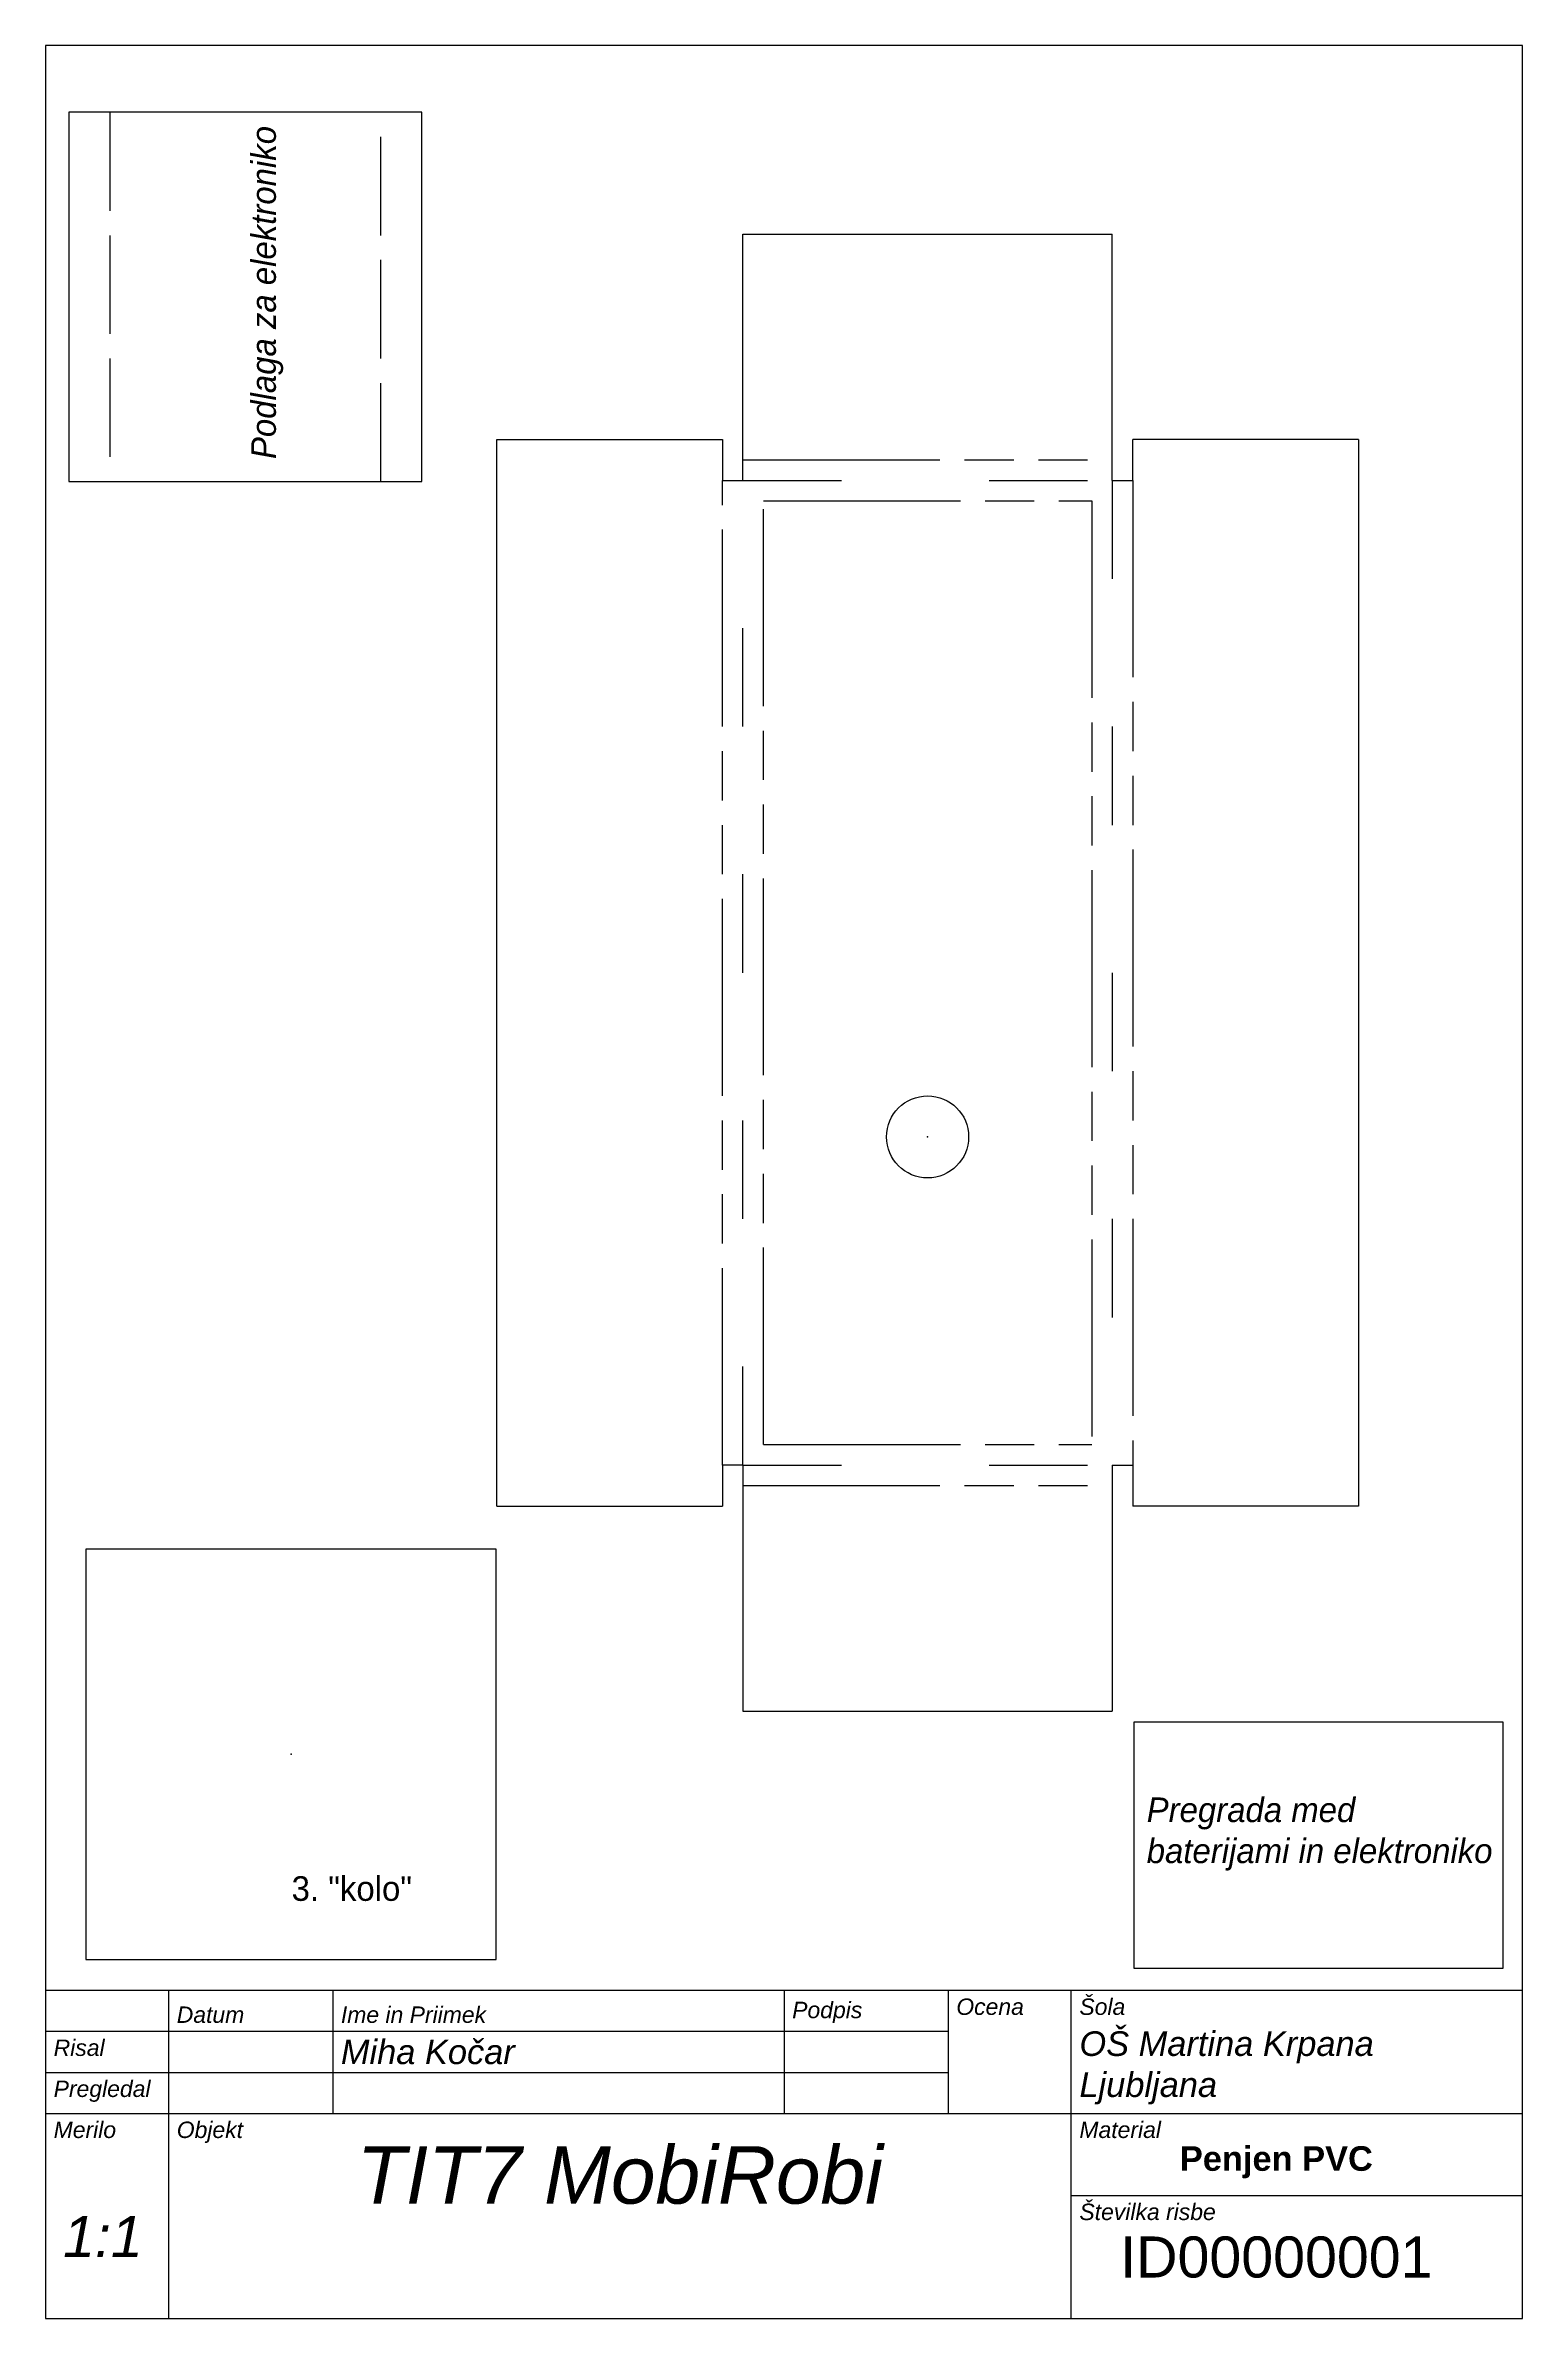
# Model space of a CAD drawing. Header units: millimetres. Extents: x -130 to 350, y -340 to 287.
# Drawn here: x 170 to 350, y 10 to 287 of the extents above; entities that cross this region are included whole.
import ezdxf
from ezdxf.enums import TextEntityAlignment as Align

# ---------------------------------------------------------------- set-up
doc = ezdxf.new("R2010")
doc.units = ezdxf.units.MM
for name, pattern in [('ACAD_ISO02W100', [15, 12, -3]), ('ACAD_ISO03W100', [30, 12, -18]), ('ACAD_ISO09W100', [45, 24, -3, 6, -3, 6, -3])]:
    doc.linetypes.add(name, pattern=pattern)
for name, color, linetype, lineweight, true_color in [('0. Besedilo_noge', 174, 'Continuous', 25, 0x000080), ('kotirne', 4, 'Continuous', 13, 0x00ffff), ('nevidni', 252, 'ACAD_ISO02W100', 25, 0xa0a0a4), ('Obroba_risbe', 252, 'Continuous', 30, 0xa0a0a4), ('Opis_noge', 252, 'Continuous', 25, 0xa0a0a4), ('upogni', 30, 'Continuous', 25, 0xff7f00), ('zagaj', 6, 'Continuous', 25, 0xff00ff)]:
    doc.layers.add(name, color=color, linetype=linetype, lineweight=lineweight, true_color=true_color)
doc.styles.add('textstyle17', font='')
doc.styles.add('textstyle18', font='')
doc.styles.add('textstyle19', font='')
doc.styles.add('textstyle20', font='')
doc.styles.add('textstyle21', font='')
doc.styles.add('textstyle22', font='')
doc.styles.add('textstyle23', font='')
doc.styles.add('textstyle24', font='')
doc.styles.add('textstyle25', font='')
doc.styles.add('textstyle26', font='')
doc.styles.add('textstyle27', font='')
doc.styles.add('textstyle28', font='')
doc.styles.add('textstyle29', font='')
doc.styles.add('textstyle30', font='')
doc.styles.add('textstyle31', font='')
doc.styles.add('textstyle32', font='')
doc.styles.add('textstyle33', font='')
doc.styles.add('textstyle34', font='')
doc.styles.add('textstyle35', font='')
doc.styles.add('textstyle36', font='')
doc.styles.get('textstyle17').set_extended_font_data('Arial', italic=True)
doc.styles.get('textstyle18').set_extended_font_data('Arial', italic=True)
doc.styles.get('textstyle19').set_extended_font_data('Arial', italic=True)
doc.styles.get('textstyle20').set_extended_font_data('Arial', italic=True)
doc.styles.get('textstyle21').set_extended_font_data('Arial', italic=True)
doc.styles.get('textstyle22').set_extended_font_data('Arial', italic=True)
doc.styles.get('textstyle23').set_extended_font_data('Arial', italic=True)
doc.styles.get('textstyle24').set_extended_font_data('Arial', italic=True)
doc.styles.get('textstyle25').set_extended_font_data('Arial', italic=True)
doc.styles.get('textstyle26').set_extended_font_data('Arial', italic=True)
doc.styles.get('textstyle27').set_extended_font_data('Arial', italic=True)
doc.styles.get('textstyle28').set_extended_font_data('Arial', italic=True)
doc.styles.get('textstyle29').set_extended_font_data('Arial', italic=True)
doc.styles.get('textstyle30').set_extended_font_data('Arial', italic=True)
doc.styles.get('textstyle31').set_extended_font_data('Arial', italic=True)
doc.styles.get('textstyle32').set_extended_font_data('Arial', italic=True)
doc.styles.get('textstyle33').set_extended_font_data('Arial', italic=True)
doc.styles.get('textstyle34').set_extended_font_data('osifont', italic=True)
doc.styles.get('textstyle35').set_extended_font_data('osifont')
doc.styles.get('textstyle36').set_extended_font_data('osifont', italic=True)

msp = doc.modelspace()

# ---------------------------------------------------------------- texts
at = {"layer": 'kotirne', "style": 'textstyle34'}
msp.add_text('Podlaga za elektroniko', height=3, rotation=90, dxfattribs=at).set_placement((198.98, 236.6), align=Align.BOTTOM_LEFT)
at = {"layer": 'kotirne', "style": 'textstyle35'}
msp.add_text('3. "kolo"', height=3, dxfattribs=at).set_placement((200, 60), align=Align.BOTTOM_LEFT)
at = {"layer": 'kotirne', "insert": (304.2, 64.59), "char_height": 3, "attachment_point": 7, "style": 'textstyle36'}
msp.add_mtext('Pregrada med\\Pbaterijami in elektroniko', dxfattribs=at)

# ---------------------------------------------------------------- blocks, each defined once
blk = doc.blocks.new('cici_A4P')
at = {"layer": 'Obroba_risbe'}
for p, q in [((20, 287), (20, 10)), ((200, 287), (20, 287)), ((200, 10), (200, 287)), ((20, 50), (200, 50)), ((35, 50), (35, 10)), ((55, 50), (55, 35)), ((110, 50), (110, 35)), ((130, 50), (130, 35)), ((145, 10), (145, 50)), ((20, 45), (130, 45)), ((20, 40), (130, 40)), ((20, 35), (200, 35)), ((145, 25), (200, 25)), ((20, 10), (200, 10))]:
    blk.add_line(p, q, dxfattribs=at)
at = {"layer": '0. Besedilo_noge', "char_height": 1}
for s, insert, attachment_point, style in [('\\H3;OŠ Martina Krpana\\PLjubljana', (146, 45), 1, 'textstyle22'), ('\\H3;Miha Kočar', (56, 44), 1, 'textstyle31'), ('\\H7;TIT7 MobiRobi', (90, 31), 2, 'textstyle24'), ('\\fArial|b1|i0|c0|p0;\\H3;Penjen PVC', (170, 31), 2, 'textstyle25'), ('\\H5;1:1', (27, 20), 5, 'textstyle23'), ('\\fArial|b0|i0|c0|p0;\\H5;ID00000001', (170, 20), 2, 'textstyle26')]:
    blk.add_mtext(s, dxfattribs=dict(at, insert=insert, attachment_point=attachment_point, style=style))
at = {"layer": 'Opis_noge', "char_height": 1}
for s, insert, attachment_point, style in [('\\H2;Datum', (36, 46), 7, 'textstyle27'), ('\\H2;Ime in Priimek', (56, 46), 7, 'textstyle28'), ('\\H2;Podpis', (111, 46), 7, 'textstyle32'), ('\\H2;Ocena', (131, 49), 1, 'textstyle33'), ('\\H2;Šola', (146, 49), 1, 'textstyle19'), ('\\H2;Risal', (21, 44), 1, 'textstyle20'), ('\\H2;Pregledal', (21, 39), 1, 'textstyle17'), ('\\H2;Merilo', (21, 34), 1, 'textstyle21'), ('\\H2;Objekt', (36, 34), 1, 'textstyle18'), ('\\H2;Material', (146, 34), 1, 'textstyle29'), ('\\H2;Številka risbe', (146, 24), 1, 'textstyle30')]:
    blk.add_mtext(s, dxfattribs=dict(at, insert=insert, attachment_point=attachment_point, style=style))

# ---------------------------------------------------------------- linework, layer by layer
at = {"layer": 'nevidni'}
for p, q in [((177.86, 278.86), (177.86, 233.86)), ((210.86, 233.86), (210.86, 278.86))]:
    msp.add_line(p, q, dxfattribs=at)
at = {"layer": 'upogni', "linetype": 'ACAD_ISO09W100'}
for p, q in [((255, 236.5), (300, 236.5)), ((252.5, 114), (252.5, 234)), ((302.5, 234), (302.5, 114)), ((257.5, 116.5), (257.5, 231.5)), ((257.5, 231.5), (297.5, 231.5)), ((297.5, 231.5), (297.5, 116.5)), ((257.5, 116.5), (297.5, 116.5)), ((255, 111.5), (300, 111.5))]:
    msp.add_line(p, q, dxfattribs=at)
at = {"layer": 'upogni', "linetype": 'ACAD_ISO03W100'}
for p, q in [((255, 114), (255, 234)), ((255, 234), (300, 234)), ((300, 234), (300, 114)), ((255, 114), (300, 114))]:
    msp.add_line(p, q, dxfattribs=at)
at = {"layer": 'zagaj'}
for p, q in [((215.86, 278.86), (172.86, 278.86)), ((172.86, 278.86), (172.86, 233.86)), ((215.86, 233.86), (215.86, 278.86)), ((255, 264), (300, 264)), ((255, 234), (255, 264)), ((300, 234), (300, 264)), ((225, 109), (225, 239)), ((225, 239), (252.5, 239)), ((252.5, 239), (252.5, 234)), ((330, 239), (302.5, 239)), ((302.5, 234), (302.5, 239)), ((330, 239), (330, 109)), ((172.86, 233.86), (215.86, 233.86)), ((252.5, 234), (255, 234)), ((300, 234), (302.5, 234)), ((255, 114), (252.5, 114)), ((252.5, 114), (252.5, 109)), ((255, 114), (255, 84)), ((300, 114), (300, 84)), ((300, 114), (302.5, 114)), ((302.5, 114), (302.5, 109)), ((225, 109), (252.5, 109)), ((330, 109), (302.5, 109)), ((224.93, 103.76), (174.93, 103.76)), ((174.93, 103.76), (174.93, 53.76)), ((224.93, 53.76), (224.93, 103.76)), ((255, 84), (300, 84)), ((347.64, 82.69), (302.64, 82.69)), ((302.64, 82.69), (302.64, 52.69)), ((347.64, 52.69), (347.64, 82.69)), ((174.93, 53.76), (224.93, 53.76)), ((302.64, 52.69), (347.64, 52.69))]:
    msp.add_line(p, q, dxfattribs=at)
msp.add_circle((277.5, 154), 5, dxfattribs=at)
for p in [(277.5, 154), (199.93, 78.76)]:
    msp.add_point(p, dxfattribs=at)

# ---------------------------------------------------------------- block references
at = {"layer": 'kotirne'}
msp.add_blockref('cici_A4P', (150, 0), dxfattribs=at)

msp.set_redraw_order([(e.dxf.handle, doc.entitydb.next_handle()) for e in msp.query("TEXT MTEXT ATTDEF DIMENSION ARC_DIMENSION")])  # texts and dimensions are drawn at this point

doc.saveas('drawing.dxf')
